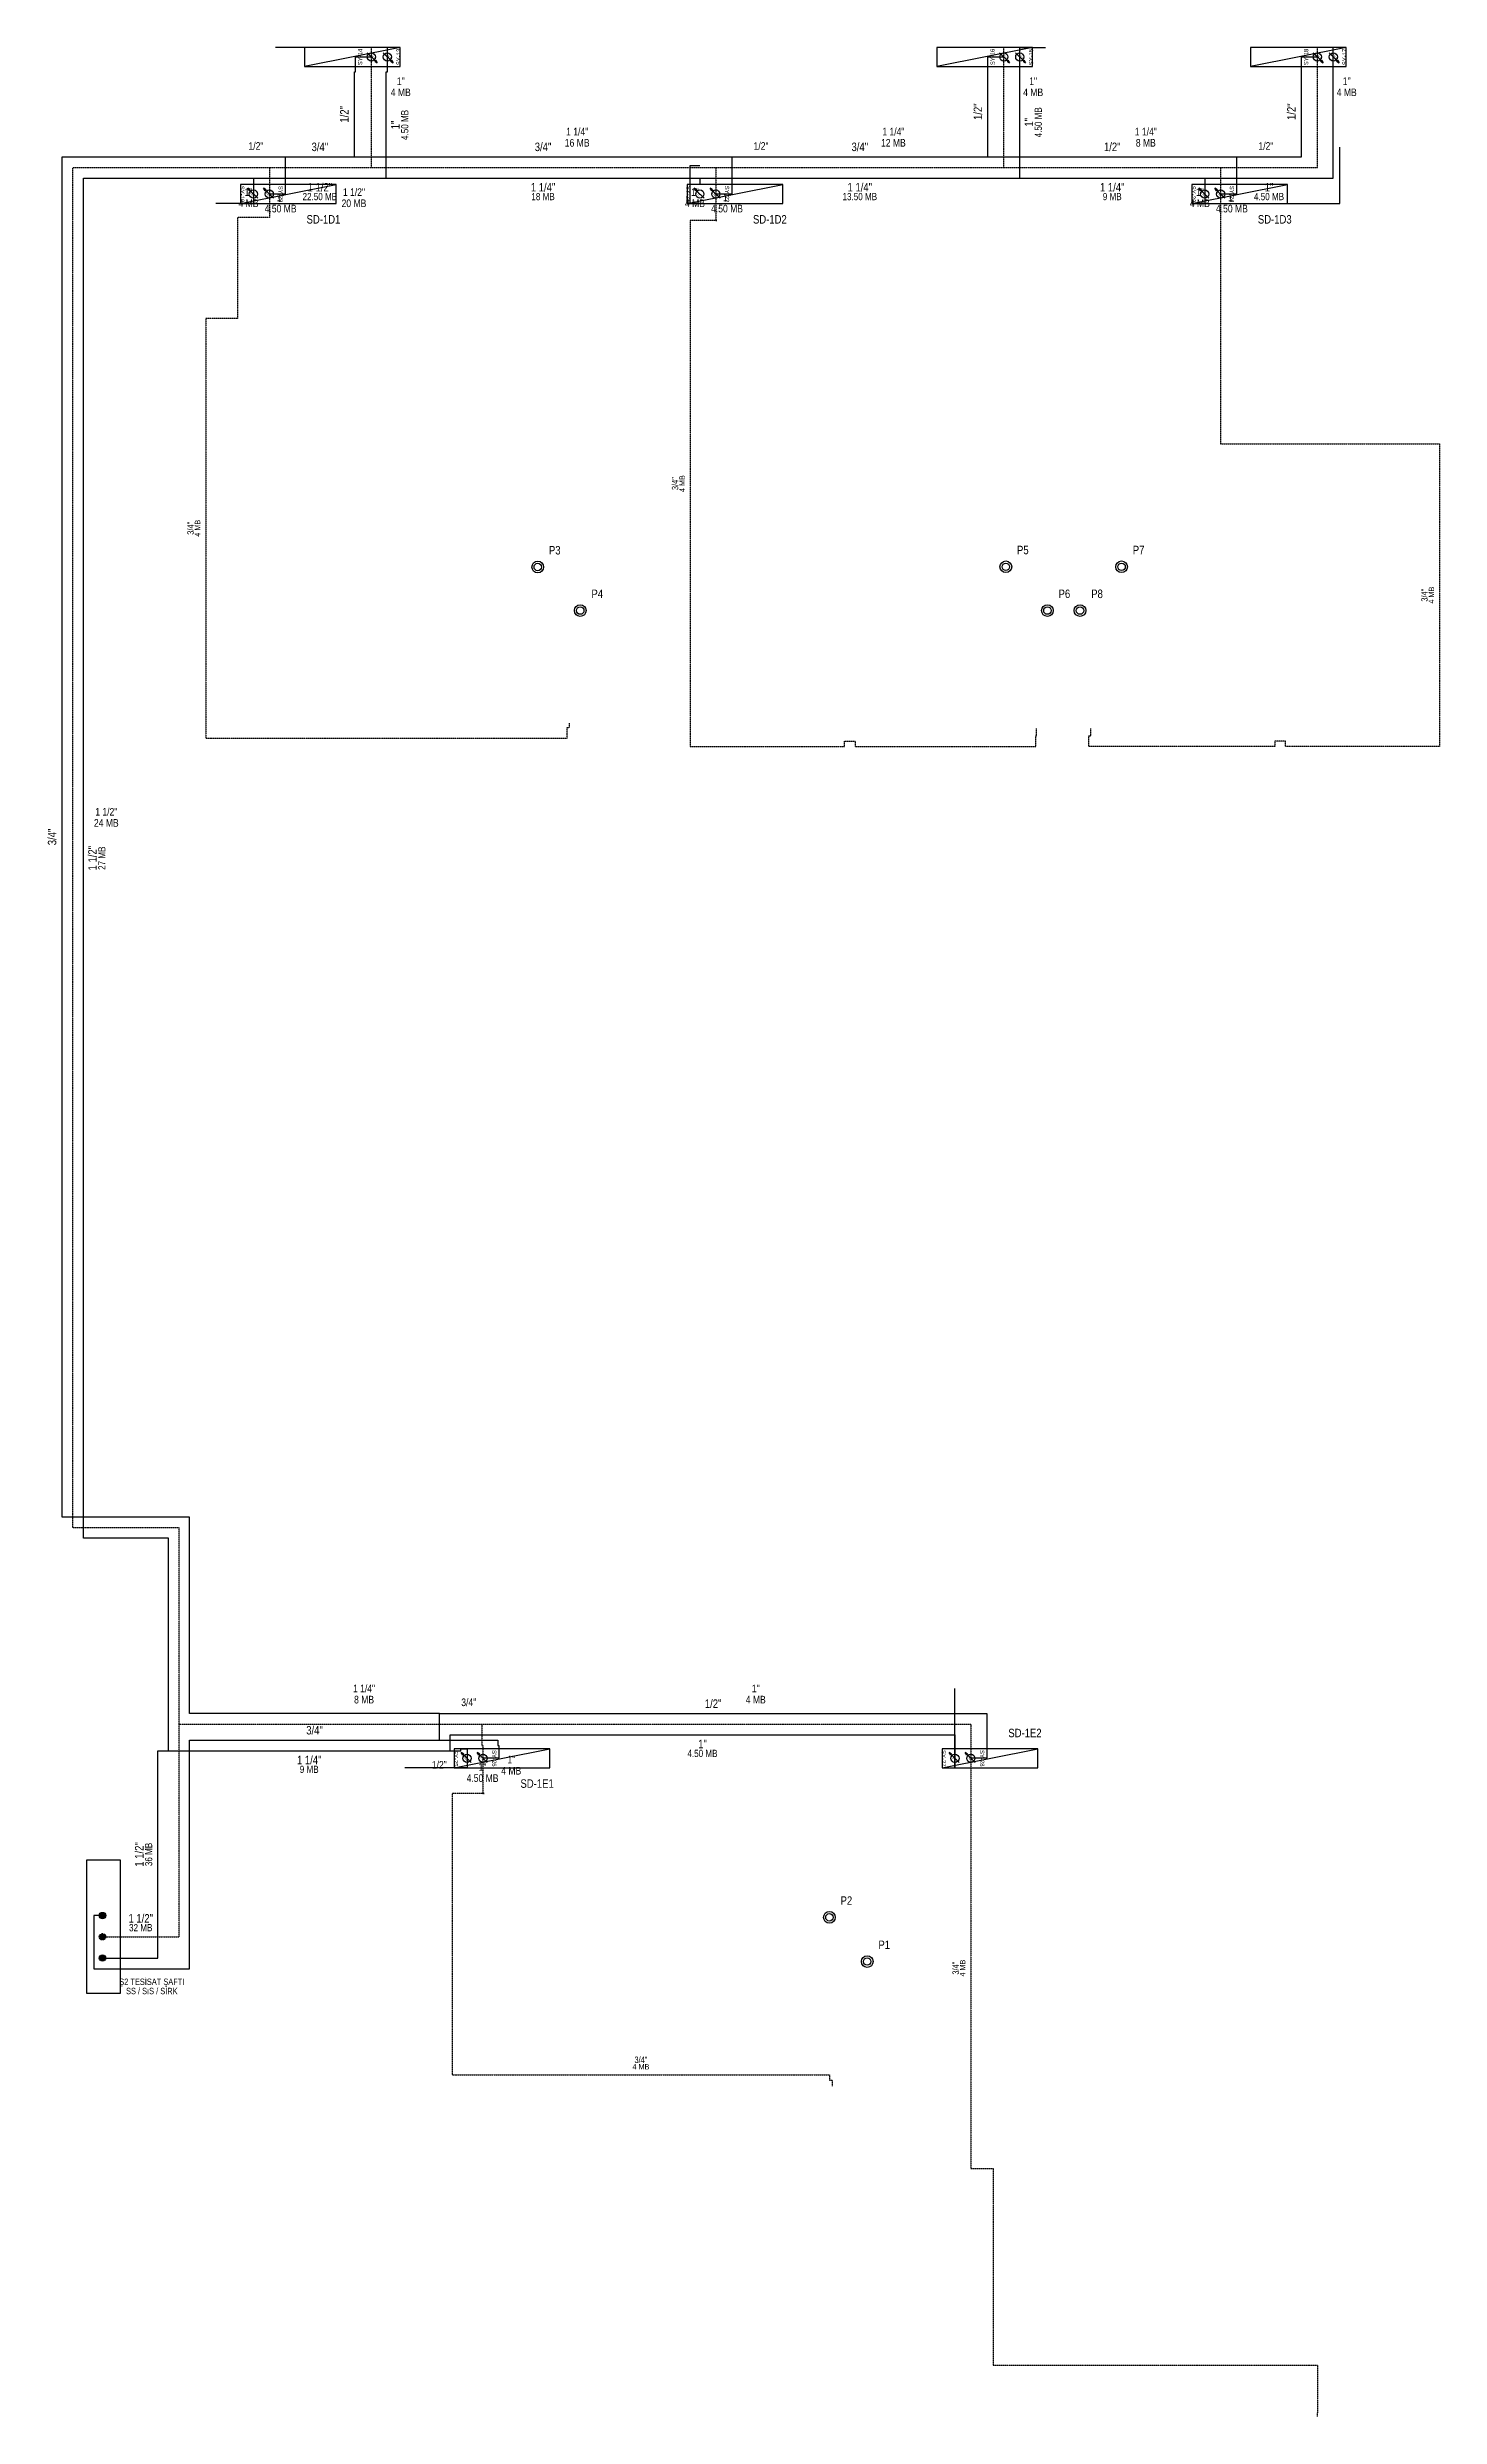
# Model space of a CAD drawing. Header units: centimetres. Extents: x 247996 to 314900, y -468471 to -440326.
# Drawn here: x 254958 to 256268, y -446312 to -444082 of the extents above; entities that cross this region are included whole.
import ezdxf
from ezdxf.enums import TextEntityAlignment as Align

# ---------------------------------------------------------------- set-up
doc = ezdxf.new("R2010")
doc.units = ezdxf.units.CM
doc.linetypes.add('0', pattern=[500, 500])
doc.linetypes.add('BASMA HATTI', pattern=[0.375, 0.25, -0.125])
for name, color, linetype in [('SCOTT-MTY-PISSU-KOLON', 211, 'Continuous'), ('SCOTT-MTY-PISSU-KOLONNO', 211, 'Continuous'), ('SCOTT-MTY-SAYAC', 3, 'Continuous'), ('SCOTT-MTY-SIRKULASYON-BORU', 31, 'Continuous'), ('SCOTT-MTY-TES-SAFT', 8, 'Continuous'), ('SCOTT-MTY-VANA', 1, 'Continuous')]:
    doc.layers.add(name, color=color, linetype=linetype)
for name, color, linetype, lineweight in [('SCOTT-MTY-SICAKSU-BORU', 1, 'BASMA HATTI', 30), ('SCOTT-MTY-SOGUKSU-BORU', 5, '0', 30), ('SCOTT-MTY-TEMIZSU-CAP', 101, 'Continuous', 30)]:
    doc.layers.add(name, color=color, linetype=linetype, lineweight=lineweight)
doc.styles.add('ROTAS', font='arial.ttf')

msp = doc.modelspace()

# ---------------------------------------------------------------- texts
at = {"layer": 'SCOTT-MTY-PISSU-KOLONNO', "style": 'ROTAS', "width": 0.8}
for s, p in [('P3', (255435.5, -444555.2)), ('P5', (255875.9, -444555)), ('P7', (255984.8, -444555)), ('P4', (255475.5, -444596.2)), ('P6', (255915, -444596.2)), ('P8', (255945.7, -444596.2)), ('P2', (255709.9, -445825.9)), ('P1', (255745.5, -445867.5))]:
    msp.add_text(s, height=8, dxfattribs=at).set_placement(p, align=Align.MIDDLE_CENTER)
at = {"layer": 'SCOTT-MTY-SAYAC', "style": 'ROTAS', "width": 0.8}
for s, p in [('SD-1D1', (255217.9, -444243.8)), ('SD-1D2', (255637.9, -444243.8)), ('SD-1D3', (256112.9, -444243.8)), ('SD-1E2', (255877.9, -445668.2)), ('SD-1E1', (255418.9, -445715.8))]:
    msp.add_text(s, height=8, dxfattribs=at).set_placement(p, align=Align.MIDDLE_CENTER)
at = {"layer": 'SCOTT-MTY-TEMIZSU-CAP', "style": 'ROTAS', "width": 0.8}
for s, height, p in [('1"', 7.2, (255290.6, -444113.8)), ('1"', 7.2, (255885.6, -444113.8)), ('1"', 7.2, (256180.6, -444113.8)), ('4 MB', 7.2, (255290.6, -444124.3)), ('4 MB', 7.2, (255885.6, -444124.3)), ('4 MB', 7.2, (256180.6, -444124.3)), ('1 1/4"', 7.2, (255456.6, -444161.3)), ('1 1/4"', 7.2, (255754.1, -444161.3)), ('1 1/4"', 7.2, (255991.6, -444161.3)), ('1/2"', 7.2, (255154.4, -444174.8)), ('3/4"', 8, (255214.5, -444175.6)), ('3/4"', 8, (255424.5, -444175.6)), ('16 MB', 7.2, (255456.6, -444171.8)), ('1/2"', 7.2, (255629.6, -444174.8)), ('3/4"', 8, (255722.5, -444175.6)), ('12 MB', 7.2, (255754.1, -444171.8)), ('1/2"', 8, (255960, -444175.6)), ('8 MB', 7.2, (255991.6, -444171.8)), ('1/2"', 7.2, (256104.6, -444174.8)), ('4 MB', 7.2, (255147.4, -444228.7)), ('1"', 7.2, (255147.4, -444218.2)), ('4.50 MB', 7.2, (255177.6, -444233.7)), ('1"', 7.2, (255177.6, -444223.2)), ('22.50 MB', 6.8, (255214.5, -444222.4)), ('1 1/2"', 8, (255214.5, -444213.6)), ('20 MB', 7.2, (255246.6, -444228.7)), ('1 1/2"', 7.2, (255246.6, -444218.2)), ('1 1/4"', 8, (255424.5, -444213.6)), ('18 MB', 6.8, (255424.5, -444222.4)), ('4 MB', 7.2, (255567.4, -444228.7)), ('1"', 7.2, (255567.4, -444218.2)), ('4.50 MB', 7.2, (255597.6, -444233.7)), ('1"', 7.2, (255597.6, -444223.2)), ('13.50 MB', 6.8, (255722.5, -444222.4)), ('1 1/4"', 8, (255722.5, -444213.6)), ('1 1/4"', 8, (255960, -444213.6)), ('9 MB', 6.8, (255960, -444222.4)), ('4 MB', 7.2, (256042.4, -444228.7)), ('1"', 7.2, (256042.4, -444218.2)), ('4.50 MB', 7.2, (256072.6, -444233.7)), ('1"', 7.2, (256072.6, -444223.2)), ('4.50 MB', 6.8, (256107.5, -444222.4)), ('1"', 8, (256107.5, -444213.6)), ('24 MB', 7.2, (255013.6, -444811.8)), ('1 1/2"', 7.2, (255013.6, -444801.3)), ('1 1/4"', 7.2, (255256.1, -445626.3)), ('8 MB', 7.2, (255256.1, -445636.8)), ('4 MB', 7.2, (255624.6, -445636.8)), ('1"', 7.2, (255624.6, -445626.3)), ('3/4"', 7.2, (255354.6, -445639.3)), ('1/2"', 8, (255584.5, -445640.6)), ('3/4"', 8, (255209.5, -445665.6)), ('1"', 8, (255574.5, -445678.6)), ('1 1/4"', 8, (255204.5, -445693.6)), ('9 MB', 6.8, (255204.5, -445702.4)), ('1/2"', 7.2, (255326.9, -445698.2)), ('1"', 7.2, (255367.6, -445700.2)), ('4 MB', 7.2, (255394.6, -445703.7)), ('1"', 7.2, (255394.6, -445693.2)), ('4.50 MB', 6.8, (255574.5, -445687.4)), ('4.50 MB', 7.2, (255367.6, -445710.7)), ('1 1/2"', 8, (255046, -445842.6)), ('32 MB', 6.8, (255046, -445851.4)), ('4 MB', 5.1, (255516.6, -445982.3)), ('3/4"', 6, (255516.6, -445975.7))]:
    msp.add_text(s, height=height, dxfattribs=at).set_placement(p, align=Align.MIDDLE_CENTER)
for s, height, p in [('1/2"', 8, (255237.6, -444145)), ('1/2"', 8, (255833.6, -444142.5)), ('4.50 MB', 6.8, (255890.4, -444152.5)), ('1/2"', 8, (256128.6, -444142.5)), ('1"', 8, (255285.6, -444155)), ('4.50 MB', 6.8, (255294.4, -444155)), ('1"', 8, (255881.6, -444152.5)), ('3/4"', 6, (255548.7, -444492.5)), ('4 MB', 5.1, (255555.3, -444492.5)), ('3/4"', 6, (255092.8, -444534.5)), ('4 MB', 5.1, (255099.4, -444534.5)), ('3/4"', 6, (256253.7, -444597.5)), ('4 MB', 5.1, (256260.3, -444597.5)), ('3/4"', 8, (254962.6, -444825)), ('1 1/2"', 8, (255000.6, -444845)), ('27 MB', 6.8, (255009.4, -444845)), ('1 1/2"', 8, (255044.6, -445782.5)), ('36 MB', 6.8, (255053.4, -445782.5)), ('3/4"', 6, (255812.7, -445889.5)), ('4 MB', 5.1, (255819.3, -445889.5))]:
    msp.add_text(s, height=height, rotation=90, dxfattribs=at).set_placement(p, align=Align.MIDDLE_CENTER)
at = {"layer": 'SCOTT-MTY-TES-SAFT', "style": 'ROTAS', "width": 0.8}
for s, p in [('Ş2 TESİSAT ŞAFTI', (255056.4, -445902.3)), ('SS / SıS / SİRK', (255056.4, -445911))]:
    msp.add_text(s, height=6, dxfattribs=at).set_placement(p, align=Align.MIDDLE_CENTER)
at = {"layer": 'SCOTT-MTY-VANA', "style": 'ROTAS', "width": 0.8}
for s, rotation, p in [('SY-14', 90, (255252.4, -444091)), ('SY-13', 90, (255288.6, -444091)), ('SY-16', 90, (255847.4, -444091)), ('SY-15', 90, (255883.6, -444091)), ('SY-18', 90, (256142.4, -444091)), ('SY-17', 90, (256178.6, -444091)), ('SY-19', -90, (255141.4, -444220)), ('SY-20', -90, (255177.6, -444220)), ('SY-21', -90, (255561.4, -444220)), ('SY-22', -90, (255597.6, -444220)), ('SY-23', -90, (256036.4, -444220)), ('SY-24', -90, (256072.6, -444220)), ('SY-25', -90, (255342.4, -445692)), ('SY-26', -90, (255378.6, -445692)), ('SY-27', -90, (255801.4, -445692)), ('SY-28', -90, (255837.6, -445692))]:
    msp.add_text(s, height=4, rotation=rotation, dxfattribs=at).set_placement(p, align=Align.MIDDLE_CENTER)

# ---------------------------------------------------------------- blocks, each defined once
blk = doc.blocks.new('T-KOLON-T')
blk.add_hatch(color=7).paths.add_polyline_path([(3, 0), (2.8, 1.1), (2.1, 2.1), (1.1, 2.8), (0, 3), (-1.1, 2.8), (-2.1, 2.1), (-2.8, 1.1), (-3, 0), (-2.8, -1.1), (-2.1, -2.1), (-1.1, -2.8), (0, -3), (1.1, -2.8), (2.1, -2.1), (2.8, -1.1)])
blk.add_circle((0, 0), 3)
blk = doc.blocks.new('T-DOLAP')
blk.add_line((-45, -9), (45, 9))
blk.add_lwpolyline([(-45, -9), (45, -9), (45, 9), (-45, 9)], close=True)
blk = doc.blocks.new('MTY-SU SAYACI')
at = {"layer": 'SCOTT-MTY-VANA'}
blk.add_hatch(color=256, dxfattribs=at).paths.add_polyline_path([(9.8, 9.8), (5.6, 7), (7, 5.6)])
for p, q in [((-7.3, -7.3), (6.3, 6.3)), ((5.6, 7), (9.8, 9.8)), ((7, 5.6), (5.6, 7)), ((7, 5.6), (9.8, 9.8))]:
    blk.add_line(p, q, dxfattribs=at)
blk.add_circle((0, 0), 7, dxfattribs=at)
blk.add_attdef('CAP', (-2.3, -1.2), '', height=2.5, rotation=45, dxfattribs=at)
blk = doc.blocks.new('T-KOLON-P')
for radius in [5.5, 3.5]:
    blk.add_circle((0, 0), radius)

# ---------------------------------------------------------------- linework, layer by layer
at = {"layer": 'SCOTT-MTY-SICAKSU-BORU'}
for points in [[(255263, -444100), (255263, -444082)], [(255858, -444100), (255858, -444082)], [(256153, -444100), (256153, -444082)], [(255263, -444195), (255263, -444100)], [(255858, -444195), (255858, -444100)], [(256062, -444195), (256153, -444195), (256153, -444100)], [(255082, -445660), (255082, -445475), (254982, -445475), (254982, -444195), (255167, -444195)], [(255167, -444195), (255263, -444195)], [(255167, -444195), (255167, -444211)], [(255263, -444195), (255587, -444195)], [(255587, -444195), (255858, -444195)], [(255587, -444195), (255587, -444211)], [(255858, -444195), (256062, -444195)], [(256062, -444195), (256062, -444211)], [(255167, -444229), (255167, -444242), (255167.1, -444242), (255137.1, -444242), (255137.1, -444337), (255107.1, -444337), (255107.1, -444732), (255447.1, -444732), (255447.1, -444722), (255449.4, -444722), (255449.4, -444717.8)], [(255167, -444211), (255167, -444229)], [(255587, -444229), (255587, -444245), (255588, -444245), (255563, -444245), (255563, -444740), (255708, -444740), (255708, -444735), (255718, -444735), (255718, -444740), (255888, -444740), (255888, -444730), (255888.9, -444730), (255888.9, -444722.8)], [(255587, -444211), (255587, -444229)], [(256062, -444229), (256062, -444455), (256268, -444455), (256268, -444740), (256123, -444740), (256123, -444735), (256113, -444735), (256113, -444740), (255938, -444740), (255938, -444730), (255939.8, -444730), (255939.8, -444722.8)], [(256062, -444211), (256062, -444229)], [(255010, -445860), (255082, -445860), (255082, -445660)], [(255082, -445660), (255367, -445660)], [(255367, -445660), (255827, -445660), (255827, -445683)], [(255367, -445660), (255367, -445680), (255368, -445680), (255368, -445683)], [(255368, -445701), (255368, -445725), (255369.1, -445725), (255339.1, -445725), (255339.1, -445990), (255694.1, -445990), (255694.1, -445995), (255696.6, -445995), (255696.6, -446000.4)], [(255368, -445683), (255368, -445701)], [(255827, -445683), (255827, -445701)], [(255827, -445701), (255827, -446078), (255848, -446078), (255848, -446263), (256153, -446263), (256153, -446308), (256152.8, -446308), (256152.8, -446311.5)]]:
    msp.add_lwpolyline(points, dxfattribs=at)
at = {"layer": 'SCOTT-MTY-SIRKULASYON-BORU'}
for points in [[(255248, -444100), (255248, -444091), (255263, -444091)], [(255843, -444100), (255843, -444091), (255858, -444091)], [(256138, -444100), (256138, -444091), (256153, -444091)], [(255247, -444185), (255247, -444105), (255248, -444105), (255248, -444100)], [(255843, -444185), (255843, -444100)], [(256077, -444185), (256138, -444185), (256138, -444100)], [(255327, -445650), (255092, -445650), (255092, -445465), (254972, -445465), (254972, -444185), (255182, -444185)], [(255182, -444185), (255247, -444185)], [(255182, -444185), (255182, -444211)], [(255247, -444185), (255602, -444185)], [(255602, -444185), (255843, -444185)], [(255602, -444185), (255602, -444211)], [(255843, -444185), (256077, -444185)], [(256077, -444185), (256077, -444211)], [(255182, -444211), (255182, -444220), (255167, -444220)], [(255602, -444211), (255602, -444220), (255587, -444220)], [(256077, -444211), (256077, -444220), (256062, -444220)], [(255327, -445675), (255327, -445650)], [(255327, -445650), (255842, -445650), (255842, -445683)], [(255010, -445840), (255002, -445840), (255002, -445890), (255092, -445890), (255092, -445675), (255327, -445675)], [(255327, -445675), (255382, -445675), (255382, -445680), (255383, -445680), (255383, -445683)], [(255383, -445683), (255383, -445692), (255368, -445692)], [(255842, -445683), (255842, -445692), (255827, -445692)]]:
    msp.add_lwpolyline(points, dxfattribs=at)
at = {"layer": 'SCOTT-MTY-SOGUKSU-BORU'}
for points in [[(255278, -444082), (255172.7, -444082)], [(255278, -444100), (255278, -444082)], [(255873, -444100), (255873, -444082)], [(255873, -444082), (255897.3, -444082)], [(256168, -444082), (256098, -444082)], [(256168, -444100), (256168, -444082)], [(255277, -444205), (255277, -444105), (255278, -444105), (255278, -444100)], [(255873, -444205), (255873, -444100)], [(256047, -444205), (256168, -444205), (256168, -444100)], [(256047, -444229), (256038, -444229), (256174, -444229), (256174, -444176)], [(255072, -445685), (255072, -445485), (254992, -445485), (254992, -444205), (255152, -444205)], [(255152, -444205), (255277, -444205)], [(255152, -444205), (255152, -444211)], [(255277, -444205), (255572, -444205)], [(255572, -444229), (255563, -444229), (255563, -444193), (255572, -444193)], [(255572, -444205), (255873, -444205)], [(255572, -444205), (255572, -444211)], [(255873, -444205), (256047, -444205)], [(256047, -444205), (256047, -444211)], [(255152, -444229), (255116.5, -444229)], [(255152, -444211), (255152, -444229)], [(256047, -444211), (256047, -444229)], [(255812, -445701), (255812, -445626.3)], [(255337, -445685), (255337, -445670), (255812, -445670), (255812, -445683)], [(255010, -445880), (255062, -445880), (255062, -445685), (255072, -445685)], [(255072, -445685), (255337, -445685)], [(255353, -445701), (255294.5, -445701)], [(255337, -445685), (255347, -445685), (255347, -445683), (255353, -445683)], [(255353, -445683), (255353, -445701)], [(255812, -445683), (255812, -445701)]]:
    msp.add_lwpolyline(points, dxfattribs=at)
at = {"layer": 'SCOTT-MTY-TES-SAFT'}
msp.add_lwpolyline([(254995, -445913), (255027, -445913), (255027, -445788), (254995, -445788)], close=True, dxfattribs=at)

# ---------------------------------------------------------------- block references
at = {"layer": 'SCOTT-MTY-PISSU-KOLON'}
for p in [(255419.5, -444571), (255859.9, -444570.8), (255968.8, -444570.8), (255459.5, -444612), (255899, -444612), (255929.7, -444612), (255693.9, -445841.7), (255729.5, -445883.3)]:
    msp.add_blockref('T-KOLON-P', p, dxfattribs=at)
at = {"layer": 'SCOTT-MTY-SAYAC', "rotation": 180}
for p in [(255245, -444091), (255840, -444091), (256135, -444091)]:
    msp.add_blockref('T-DOLAP', p, dxfattribs=at)
at = {"layer": 'SCOTT-MTY-SAYAC'}
ref = msp.add_blockref('MTY-SU SAYACI', (255263, -444091), dxfattribs=dict(at, xscale=0.55, yscale=0.55, rotation=270))
ref.add_attrib('CAP', 'DN20', (255262.4, -444089.7), dxfattribs={"height": 1.38, "rotation": 315})
ref = msp.add_blockref('MTY-SU SAYACI', (255278, -444091), dxfattribs=dict(at, xscale=0.55, yscale=0.55, rotation=270))
ref.add_attrib('CAP', 'DN20', (255277.4, -444089.7), dxfattribs={"height": 1.38, "rotation": 315})
ref = msp.add_blockref('MTY-SU SAYACI', (255858, -444091), dxfattribs=dict(at, xscale=0.55, yscale=0.55, rotation=270))
ref.add_attrib('CAP', 'DN20', (255857.4, -444089.7), dxfattribs={"height": 1.38, "rotation": 315})
ref = msp.add_blockref('MTY-SU SAYACI', (255873, -444091), dxfattribs=dict(at, xscale=0.55, yscale=0.55, rotation=270))
ref.add_attrib('CAP', 'DN20', (255872.4, -444089.7), dxfattribs={"height": 1.38, "rotation": 315})
ref = msp.add_blockref('MTY-SU SAYACI', (256153, -444091), dxfattribs=dict(at, xscale=0.55, yscale=0.55, rotation=270))
ref.add_attrib('CAP', 'DN20', (256152.4, -444089.7), dxfattribs={"height": 1.38, "rotation": 315})
ref = msp.add_blockref('MTY-SU SAYACI', (256168, -444091), dxfattribs=dict(at, xscale=0.55, yscale=0.55, rotation=270))
ref.add_attrib('CAP', 'DN20', (256167.4, -444089.7), dxfattribs={"height": 1.38, "rotation": 315})
for p in [(255185, -444220), (255605, -444220), (256080, -444220), (255386, -445692), (255845, -445692)]:
    msp.add_blockref('T-DOLAP', p, dxfattribs=at)
ref = msp.add_blockref('MTY-SU SAYACI', (255152, -444220), dxfattribs=dict(at, xscale=0.55, yscale=0.55, rotation=90))
ref.add_attrib('CAP', 'DN20', (255152.6, -444221.3), dxfattribs={"height": 1.38, "rotation": 135})
ref = msp.add_blockref('MTY-SU SAYACI', (255167, -444220), dxfattribs=dict(at, xscale=0.55, yscale=0.55, rotation=90))
ref.add_attrib('CAP', 'DN20', (255167.6, -444221.3), dxfattribs={"height": 1.38, "rotation": 135})
ref = msp.add_blockref('MTY-SU SAYACI', (255572, -444220), dxfattribs=dict(at, xscale=0.55, yscale=0.55, rotation=90))
ref.add_attrib('CAP', 'DN20', (255572.6, -444221.3), dxfattribs={"height": 1.38, "rotation": 135})
ref = msp.add_blockref('MTY-SU SAYACI', (255587, -444220), dxfattribs=dict(at, xscale=0.55, yscale=0.55, rotation=90))
ref.add_attrib('CAP', 'DN20', (255587.6, -444221.3), dxfattribs={"height": 1.38, "rotation": 135})
ref = msp.add_blockref('MTY-SU SAYACI', (256047, -444220), dxfattribs=dict(at, xscale=0.55, yscale=0.55, rotation=90))
ref.add_attrib('CAP', 'DN20', (256047.6, -444221.3), dxfattribs={"height": 1.38, "rotation": 135})
ref = msp.add_blockref('MTY-SU SAYACI', (256062, -444220), dxfattribs=dict(at, xscale=0.55, yscale=0.55, rotation=90))
ref.add_attrib('CAP', 'DN20', (256062.6, -444221.3), dxfattribs={"height": 1.38, "rotation": 135})
ref = msp.add_blockref('MTY-SU SAYACI', (255353, -445692), dxfattribs=dict(at, xscale=0.55, yscale=0.55, rotation=90))
ref.add_attrib('CAP', 'DN20', (255353.6, -445693.3), dxfattribs={"height": 1.38, "rotation": 135})
ref = msp.add_blockref('MTY-SU SAYACI', (255368, -445692), dxfattribs=dict(at, xscale=0.55, yscale=0.55, rotation=90))
ref.add_attrib('CAP', 'DN20', (255368.6, -445693.3), dxfattribs={"height": 1.38, "rotation": 135})
ref = msp.add_blockref('MTY-SU SAYACI', (255812, -445692), dxfattribs=dict(at, xscale=0.55, yscale=0.55, rotation=90))
ref.add_attrib('CAP', 'DN20', (255812.6, -445693.3), dxfattribs={"height": 1.38, "rotation": 135})
ref = msp.add_blockref('MTY-SU SAYACI', (255827, -445692), dxfattribs=dict(at, xscale=0.55, yscale=0.55, rotation=90))
ref.add_attrib('CAP', 'DN20', (255827.6, -445693.3), dxfattribs={"height": 1.38, "rotation": 135})
at = {"layer": 'SCOTT-MTY-SICAKSU-BORU'}
msp.add_blockref('T-KOLON-T', (255010, -445860), dxfattribs=at)
at = {"layer": 'SCOTT-MTY-SIRKULASYON-BORU'}
msp.add_blockref('T-KOLON-T', (255010, -445840), dxfattribs=at)
at = {"layer": 'SCOTT-MTY-SOGUKSU-BORU'}
msp.add_blockref('T-KOLON-T', (255010, -445880), dxfattribs=at)

msp.set_redraw_order([(e.dxf.handle, doc.entitydb.next_handle()) for e in msp.query("TEXT MTEXT ATTDEF DIMENSION ARC_DIMENSION")])  # texts and dimensions are drawn at this point

doc.saveas('drawing.dxf')
